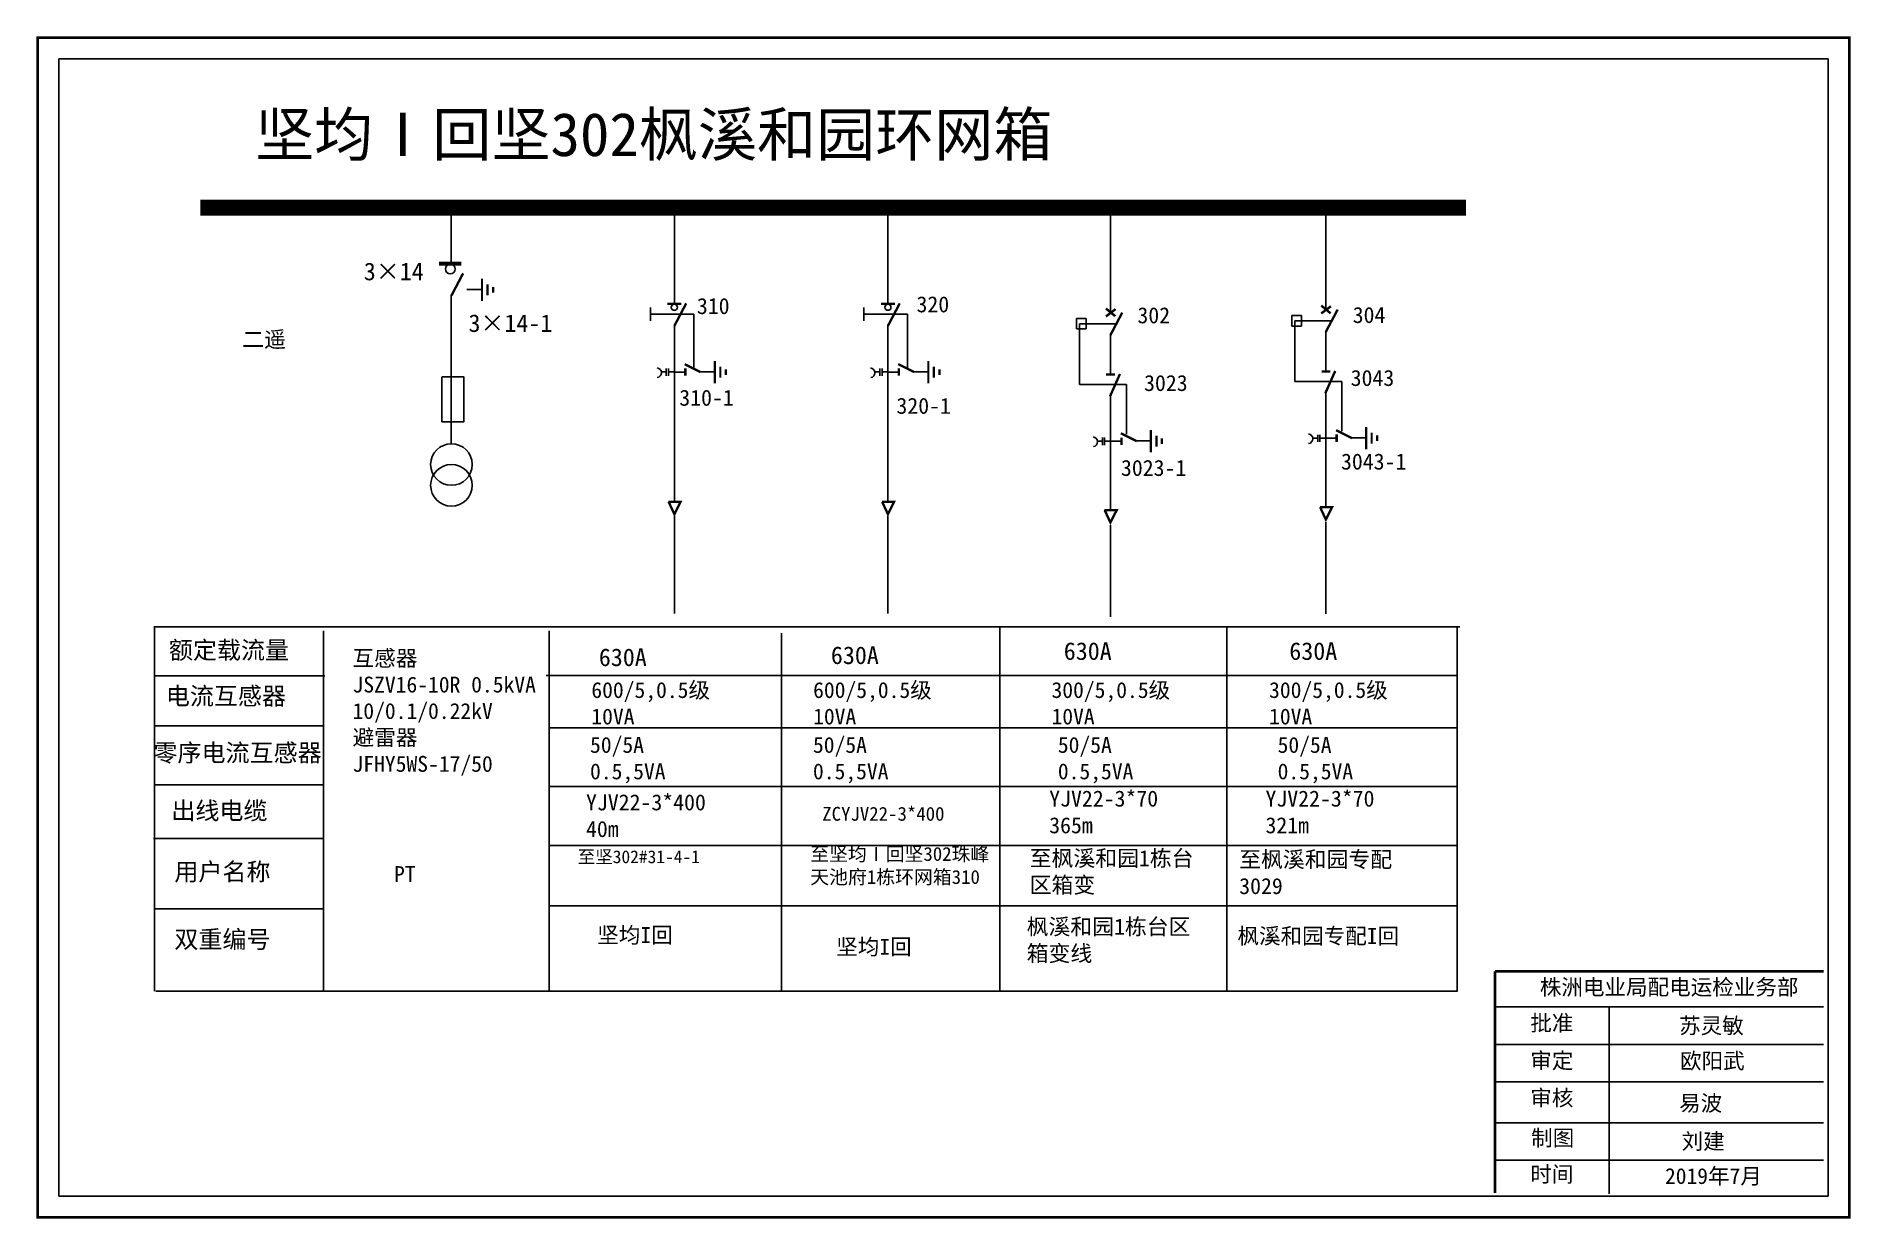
# Model space of a CAD drawing. Header units: millimetres. Extents: x 712 to 1128, y 2234 to 2317.
# Drawn here: x 860.2 to 985.9, y 2235.2 to 2317.1 of the extents above; entities that cross this region are included whole.
import ezdxf

# ---------------------------------------------------------------- set-up
doc = ezdxf.new("R2010")
doc.units = ezdxf.units.MM
doc.linetypes.add('ACAD_ISO02W100', pattern=[15, 12, -3])
doc.linetypes.add('CENTER', pattern=[50.8, 31.75, -6.35, 6.35, -6.35])
doc.layers.add('2', color=7, linetype='Continuous')
doc.styles.add('_txtstyle_1.50_0_0', font='simsun.ttc', dxfattribs={"height": 1.5})
doc.styles.add('hztxt_txtstyle_0.00_0_0', font='simkai.ttf')
doc.styles.add('hztxt_txtstyle_2.70_0_0', font='simkai.ttf', dxfattribs={"height": 2.7})
doc.styles.add('字体', font='simkai_0.ttf', dxfattribs={"height": 2.5})

msp = doc.modelspace()

# ---------------------------------------------------------------- texts
at = {"color": 0, "linetype": 'Continuous', "style": 'hztxt_txtstyle_2.70_0_0'}
for s, height, p in [('3×14', 1.22, (882.91, 2300.22)), ('310', 1.109, (905.98, 2297.88)), ('320', 1.109, (921.19, 2298)), ('3×14-1', 1.22, (890.16, 2296.64)), ('302', 1.109, (936.49, 2297.24)), ('304', 1.109, (951.4, 2297.26)), ('3023', 1.109, (936.95, 2292.55)), ('3043', 1.109, (951.26, 2292.9)), ('310-1', 1.109, (904.76, 2291.53)), ('320-1', 1.109, (919.8, 2290.97)), ('3023-1', 1.109, (935.35, 2286.67)), ('3043-1', 1.109, (950.59, 2287.11))]:
    msp.add_text(s, height=height, dxfattribs=at).set_placement(p)
at = {"color": 0, "linetype": 'Continuous', "attachment_point": 1}
for s, insert, char_height, width, style in [('{\\fSimSun|b0|i0|c134|p2;坚均Ⅰ回坚302枫溪和园环网箱}', (875.38, 2311.82), 3, 85.7498, '字体'), ('{\\fSimSun|b0|i0|c134|p2;二遥}', (874.49, 2296.68), 1.1094, 17.8852, 'hztxt_txtstyle_2.70_0_0'), ('{\\fSimSun|b0|i0|c134|p2;额定载流量}', (869.41, 2275.22), 1.2204, 19.6738, 'hztxt_txtstyle_2.70_0_0'), ('\\A1;{\\fSimSun|b0|i0|c134|p2;互感器\\PJSZV16-10R 0.5kVA\\P10/0.1/0.22kV\\P避雷器\\PJFHY5WS-17/50}', (882.13, 2274.6), 1.0983, 20.2524, 'hztxt_txtstyle_2.70_0_0'), ('{\\fSimSun|b0|i0|c134|p2;630A}', (899.19, 2274.72), 1.2204, 19.6738, 'hztxt_txtstyle_2.70_0_0'), ('{\\fSimSun|b0|i0|c134|p2;630A}', (915.26, 2274.86), 1.2204, 19.6738, 'hztxt_txtstyle_2.70_0_0'), ('{\\fSimSun|b0|i0|c134|p2;630A}', (931.39, 2275.15), 1.2204, 19.6738, 'hztxt_txtstyle_2.70_0_0'), ('{\\fSimSun|b0|i0|c134|p2;630A}', (947.01, 2275.15), 1.2204, 19.6738, 'hztxt_txtstyle_2.70_0_0'), ('{\\fSimSun|b0|i0|c134|p2;电流互感器}', (869.2, 2272.04), 1.2204, 19.6738, 'hztxt_txtstyle_2.70_0_0'), ('\\A1;{\\fSimSun|b0|i0|c134|p2;600/5,0.5级\\P10VA}', (898.67, 2272.39), 1.0983, 20.2524, 'hztxt_txtstyle_2.70_0_0'), ('\\A1;{\\fSimSun|b0|i0|c134|p2;600/5,0.5级\\P10VA}', (914.03, 2272.39), 1.0983, 20.2524, 'hztxt_txtstyle_2.70_0_0'), ('\\A1;{\\fSimSun|b0|i0|c134|p2;300/5,0.5级\\P10VA}', (930.54, 2272.39), 1.0983, 20.2524, 'hztxt_txtstyle_2.70_0_0'), ('\\A1;{\\fSimSun|b0|i0|c134|p2;300/5,0.5级\\P10VA}', (945.61, 2272.39), 1.0983, 20.2524, 'hztxt_txtstyle_2.70_0_0'), ('{\\fSimSun|b0|i0|c134|p2;零序电流互感器}', (868.34, 2268.11), 1.2204, 19.6738, 'hztxt_txtstyle_2.70_0_0'), ('{\\fSimSun|b0|i0|c134|p2;50/5A\\P0.5,5VA}', (898.58, 2268.59), 1.0983, 19.6738, 'hztxt_txtstyle_2.70_0_0'), ('{\\fSimSun|b0|i0|c134|p2;50/5A\\P0.5,5VA}', (914.02, 2268.59), 1.0983, 19.6738, 'hztxt_txtstyle_2.70_0_0'), ('{\\fSimSun|b0|i0|c134|p2;50/5A\\P0.5,5VA}', (930.98, 2268.59), 1.0983, 19.6738, 'hztxt_txtstyle_2.70_0_0'), ('{\\fSimSun|b0|i0|c134|p2;50/5A\\P0.5,5VA}', (946.2, 2268.59), 1.0983, 19.6738, 'hztxt_txtstyle_2.70_0_0'), ('{\\fSimSun|b0|i0|c134|p2;YJV22-3*400 \\P40m}', (898.3, 2264.62), 1.1094, 17.8852, 'hztxt_txtstyle_2.70_0_0'), ('{\\fSimSun|b0|i0|c134|p2;YJV22-3*70\\P365m}', (930.38, 2264.88), 1.1094, 17.8852, 'hztxt_txtstyle_2.70_0_0'), ('{\\fSimSun|b0|i0|c134|p2;YJV22-3*70\\P321m}', (945.36, 2264.88), 1.1094, 17.8852, 'hztxt_txtstyle_2.70_0_0'), ('{\\fSimSun|b0|i0|c134|p2;出线电缆}', (869.58, 2264.1), 1.2204, 19.6738, 'hztxt_txtstyle_2.70_0_0'), ('{\\fSimSun|b0|i0|c134|p2;至坚302#31-4-1}', (897.73, 2260.74), 0.8875, 12.381, 'hztxt_txtstyle_2.70_0_0'), ('{\\fSimSun|b0|i0|c134|p2;至枫溪和园1栋台区箱变}', (929.03, 2260.75), 1.1094, 11.6597, 'hztxt_txtstyle_2.70_0_0'), ('{\\fSimSun|b0|i0|c134|p2;至枫溪和园专配3029}', (943.54, 2260.67), 1.1094, 11.6597, 'hztxt_txtstyle_2.70_0_0'), ('{\\fSimSun|b0|i0|c134|p2;用户名称}', (869.79, 2259.87), 1.2204, 19.6738, 'hztxt_txtstyle_2.70_0_0'), ('{\\fSimSun|b0|i0|c134|p2;PT}', (885, 2259.65), 1.1026, 8.5785, 'hztxt_txtstyle_0.00_0_0'), ('{\\fSimSun|b0|i0|c134|p2;枫溪和园1栋台区箱变线}', (928.82, 2256.01), 1.1094, 11.6597, 'hztxt_txtstyle_2.70_0_0'), ('{\\fSimSun|b0|i0|c134|p2;双重编号}', (869.79, 2255.19), 1.2204, 19.6738, 'hztxt_txtstyle_2.70_0_0'), ('株洲电业局配电运检业务部', (964.36, 2251.82), 1.0944, 29.9201, '字体'), ('{\\fKaiTi_GB2312|b0|i0|c134|p49;批准}', (963.7, 2249.33), 1.0944, 8.5588, '字体'), ('{\\fSimSun|b0|i0|c134|p2;苏灵敏}', (974.01, 2249.15), 1.0944, 8.5588, '字体'), ('\\f\uffbfﾬￌﾣﾤ_GB2312|b0|i0|c134|p49;审定', (963.7, 2246.73), 1.0944, 8.5588, '字体'), ('{\\fSimSun|b0|i0|c134|p2;欧阳武}', (974.07, 2246.71), 1.0944, 8.5588, '字体'), ('\\f\uffbfﾬￌﾣﾤ_GB2312|b0|i0|c134|p49;审核', (963.7, 2244.15), 1.0944, 8.5588, '字体'), ('易波', (974.01, 2243.78), 1.094, 8.5588, '字体'), ('\\f\uffbfﾬￌﾣﾤ_GB2312|b0|i0|c134|p49;制图', (963.76, 2241.37), 1.0944, 8.5588, '字体'), ('{\\fSimSun|b0|i0|c134|p2;刘建}', (974.18, 2241.14), 1.0944, 8.5588, '字体'), ('\\f\uffbfﾬￌﾣﾤ_GB2312|b0|i0|c134|p49;时间', (963.7, 2238.86), 1.0944, 8.5588, '字体'), ('{\\fSimSun|b0|i0|c134|p2;2019年7月}', (973.03, 2238.73), 1.0944, 16.0081, '字体')]:
    msp.add_mtext(s, dxfattribs=dict(at, insert=insert, char_height=char_height, width=width, style=style))
at = {"color": 7, "linetype": 'Continuous', "lineweight": 0, "ltscale": 0.760054, "char_height": 0.9577, "attachment_point": 1, "style": '_txtstyle_1.50_0_0'}
for s, insert, width in [('{\\fSimSun|b0|i0|c134|p2;ZCYJV22-3*400}', (914.66, 2263.75), 11.3538), ('{\\fSimSun|b0|i0|c134|p2;至\\C0;坚均Ⅰ回坚302珠峰天池府1栋环网箱310}', (913.83, 2260.97), 13.1189)]:
    msp.add_mtext(s, dxfattribs=dict(at, insert=insert, width=width))
at = {"color": 7, "linetype": 'Continuous', "char_height": 1.0944, "width": 10.9358, "attachment_point": 1, "style": '字体'}
for s, insert in [('{\\fSimSun|b0|i0|c134|p2;坚均I回}', (899.08, 2255.42)), ('{\\fSimSun|b0|i0|c134|p2;坚均I回}', (915.63, 2254.61)), ('{\\fSimSun|b0|i0|c134|p2;枫溪和园专配I回}', (943.42, 2255.36))]:
    msp.add_mtext(s, dxfattribs=dict(at, insert=insert))

# ---------------------------------------------------------------- blocks, each defined once
blk = doc.blocks.new('JD')
for points in [[(-2, 0.2), (-2, -0.2), (2, 0.2), (2, -0.2)], [(1, -1.2), (1, -0.8), (-1, -1.2), (-1, -0.8)], [(-0.5, -1.8), (-0.5, -2.2), (0.5, -1.8), (0.5, -2.2)]]:
    blk.add_trace(points)

# ---------------------------------------------------------------- linework, layer by layer
at = {"color": 0}
for p, q in [((888.95, 2305.04), (888.95, 2301.42)), ((904.42, 2305.33), (904.42, 2298.6)), ((919.21, 2305.33), (919.21, 2298.6)), ((934.62, 2305.02), (934.62, 2297.96)), ((949.53, 2305.22), (949.53, 2298.17)), ((888.97, 2299.18), (888.97, 2288.92)), ((890.05, 2299.59), (891.08, 2299.59)), ((932.28, 2297.58), (932.93, 2297.58)), ((932.28, 2297.58), (932.28, 2296.85)), ((932.93, 2297.58), (932.93, 2296.85)), ((947.19, 2297.79), (947.85, 2297.79)), ((947.19, 2297.79), (947.19, 2297.05)), ((947.85, 2297.79), (947.85, 2297.05)), ((904.42, 2297.1), (904.42, 2284.89)), ((919.21, 2297.1), (919.21, 2284.89)), ((932.28, 2296.85), (932.93, 2296.85)), ((934.62, 2296.46), (934.62, 2293.74)), ((947.19, 2297.05), (947.85, 2297.05)), ((949.53, 2296.67), (949.53, 2293.95)), ((904.42, 2293.86), (905.18, 2293.86)), ((906.17, 2293.88), (907.21, 2293.88)), ((919.21, 2293.86), (919.97, 2293.86)), ((920.96, 2293.88), (921.99, 2293.88)), ((934.62, 2292.38), (934.62, 2284.34)), ((949.53, 2292.58), (949.53, 2284.55)), ((934.62, 2289.08), (935.38, 2289.08)), ((936.37, 2289.1), (937.41, 2289.1)), ((949.53, 2289.28), (950.29, 2289.28)), ((951.29, 2289.31), (952.32, 2289.31)), ((880.22, 2272.83), (868.44, 2272.83)), ((880.17, 2269.37), (868.4, 2269.37)), ((880.17, 2265.28), (868.4, 2265.28)), ((880.13, 2261.55), (868.35, 2261.55)), ((880.17, 2256.7), (868.4, 2256.7))]:
    msp.add_line(p, q, dxfattribs=at)
at = {"color": 0, "linetype": 'ACAD_ISO02W100'}
for p, q in [((934.95, 2297.2), (932.49, 2297.2)), ((932.49, 2297.2), (932.49, 2293)), ((949.86, 2297.4), (947.4, 2297.4)), ((947.4, 2297.4), (947.4, 2293.21)), ((932.49, 2293), (935.74, 2293)), ((935.74, 2293), (935.74, 2289.55)), ((947.4, 2293.21), (950.65, 2293.21)), ((950.65, 2293.21), (950.65, 2289.76))]:
    msp.add_line(p, q, dxfattribs=at)
at = {"color": 0, "linetype": 'CENTER'}
for p, q in [((904.42, 2283.9), (904.42, 2277.15)), ((919.21, 2283.9), (919.21, 2277.15)), ((949.54, 2283.47), (949.54, 2277.13)), ((934.62, 2283.26), (934.62, 2276.92))]:
    msp.add_line(p, q, dxfattribs=at)
at = {"color": 0, "linetype": 'Continuous'}
for p, q in [((868.37, 2276.22), (958.81, 2276.22)), ((868.42, 2250.98), (868.42, 2276.22)), ((880.11, 2275.95), (880.11, 2250.99)), ((895.74, 2275.95), (895.74, 2250.99)), ((926.96, 2276.17), (926.96, 2250.99)), ((942.69, 2276.17), (942.69, 2250.99)), ((958.64, 2276.15), (958.64, 2250.97)), ((911.85, 2275.78), (911.85, 2251)), ((895.55, 2272.85), (958.64, 2272.85)), ((895.74, 2269.22), (958.64, 2269.22)), ((895.74, 2265.17), (958.64, 2265.17)), ((895.74, 2261.07), (958.64, 2261.07)), ((895.74, 2256.9), (958.64, 2256.9)), ((958.64, 2250.98), (868.5, 2250.98)), ((961.26, 2249.9), (984.01, 2249.9)), ((969.16, 2249.9), (969.16, 2236.96)), ((961.26, 2247.3), (984.01, 2247.3)), ((961.26, 2244.71), (984.01, 2244.71)), ((961.26, 2241.88), (984.01, 2241.88)), ((961.26, 2239.29), (984.01, 2239.29))]:
    msp.add_line(p, q, dxfattribs=at)
at = {"color": 0, "linetype": 'Continuous', "const_width": 0.182}
msp.add_lwpolyline([(860.32, 2317.02), (985.8, 2317.02), (985.8, 2235.32), (860.32, 2235.32)], close=True, dxfattribs=at)
at = {"color": 0, "linetype": 'Continuous'}
msp.add_lwpolyline([(861.79, 2315.55), (984.32, 2315.55), (984.32, 2236.8), (861.79, 2236.8)], close=True, dxfattribs=at)
at = {"color": 0}
for points, const_width in [([(871.58, 2305.24), (959.25, 2305.24)], 1.1), ([(888.12, 2301.37), (889.67, 2301.37)], 0.261), ([(888.97, 2299.14), (889.79, 2300.7)], 0.165), ([(903.93, 2298.58), (904.9, 2298.58)], 0.165), ([(904.42, 2297.06), (905.24, 2298.62)], 0.165), ([(918.72, 2298.58), (919.69, 2298.58)], 0.165), ([(919.21, 2297.06), (920.03, 2298.62)], 0.165), ([(949.22, 2298.47), (949.87, 2297.93)], 0.165), ([(949.22, 2297.92), (949.89, 2298.42)], 0.165), ([(934.31, 2297.71), (934.98, 2298.22)], 0.165), ([(934.31, 2298.26), (934.96, 2297.73)], 0.165), ([(934.62, 2296.42), (935.44, 2297.98)], 0.165), ([(949.53, 2296.63), (950.36, 2298.19)], 0.165), ([(905.14, 2294.41), (906.23, 2293.86)], 0.165), ([(905.18, 2294.11), (905.18, 2293.61)], 0.165), ([(919.92, 2294.41), (921.02, 2293.86)], 0.165), ([(919.97, 2294.11), (919.97, 2293.61)], 0.165), ([(934.32, 2293.69), (934.93, 2293.69)], 0.165), ([(934.59, 2292.17), (935.28, 2293.73)], 0.165), ([(949.24, 2293.9), (949.85, 2293.9)], 0.165), ([(949.5, 2292.38), (950.19, 2293.94)], 0.165), ([(935.34, 2289.62), (936.44, 2289.08)], 0.165), ([(950.25, 2289.83), (951.35, 2289.28)], 0.165), ([(950.29, 2289.54), (950.29, 2289.03)], 0.165), ([(935.38, 2289.33), (935.38, 2288.82)], 0.165), ([(904.01, 2284.87), (904.85, 2284.87), (904.42, 2284.02), (904.02, 2284.88)], 0.165), ([(918.8, 2284.87), (919.64, 2284.87), (919.21, 2284.02), (918.81, 2284.88)], 0.165), ([(949.13, 2284.5), (949.97, 2284.5), (949.54, 2283.65), (949.14, 2284.51)], 0.165), ([(934.21, 2284.29), (935.05, 2284.29), (934.62, 2283.44), (934.22, 2284.3)], 0.165)]:
    msp.add_lwpolyline(points, dxfattribs=dict(at, const_width=const_width))
for points in [[(902.76, 2298.33), (902.76, 2297.41)], [(917.54, 2298.33), (917.54, 2297.41)], [(888.32, 2293.5), (888.32, 2290.42), (889.84, 2290.42), (889.84, 2293.53), (888.32, 2293.53)], [(903.86, 2293.87), (903.52, 2293.87)], [(903.86, 2294.1), (903.86, 2293.6)], [(904.02, 2294.1), (904.02, 2293.6)], [(904.42, 2293.87), (904.02, 2293.87)], [(918.65, 2293.87), (918.3, 2293.87)], [(918.65, 2294.1), (918.65, 2293.6)], [(918.81, 2294.1), (918.81, 2293.6)], [(919.2, 2293.87), (918.81, 2293.87)], [(934.07, 2289.08), (933.72, 2289.08)], [(934.07, 2289.32), (934.07, 2288.81)], [(934.22, 2289.32), (934.22, 2288.81)], [(934.62, 2289.08), (934.22, 2289.08)], [(948.98, 2289.29), (948.63, 2289.29)], [(948.98, 2289.52), (948.98, 2289.02)], [(949.13, 2289.52), (949.13, 2289.02)], [(949.53, 2289.29), (949.13, 2289.29)]]:
    msp.add_lwpolyline(points, dxfattribs=at)
at = {"color": 0, "linetype": 'ACAD_ISO02W100'}
for points in [[(905.77, 2294.12), (905.77, 2297.87), (902.76, 2297.87)], [(920.56, 2294.12), (920.56, 2297.87), (917.54, 2297.87)]]:
    msp.add_lwpolyline(points, dxfattribs=at)
at = {"color": 0}
for points in [[(903.22, 2294.15, -0.877934), (903.23, 2293.48)], [(918.01, 2294.15, -0.877934), (918.02, 2293.48)], [(933.42, 2289.37, -0.877934), (933.44, 2288.7)], [(948.34, 2289.58, -0.877934), (948.35, 2288.91)]]:
    msp.add_lwpolyline(points, format="xyb", dxfattribs=at)
at = {"color": 0, "linetype": 'Continuous', "const_width": 0.182}
for points in [[(961.26, 2252.37), (961.25, 2237)], [(961.26, 2252.37), (984.01, 2252.37)]]:
    msp.add_lwpolyline(points, dxfattribs=at)
at = {"color": 0}
for centre, radius in [((888.9, 2301), 0.335), ((904.42, 2298.35), 0.211), ((919.21, 2298.35), 0.211)]:
    msp.add_circle(centre, radius, dxfattribs=at)
at = {"layer": '2', "color": 0}
for centre in [(888.98, 2287.46), (888.98, 2286.02)]:
    msp.add_circle(centre, 1.44, dxfattribs=at)

# ---------------------------------------------------------------- block references
at = {"color": 0, "xscale": 0.3844120780054254, "yscale": 0.3844120780054254, "zscale": 0.3844120780054647, "rotation": 90}
for p in [(891.1, 2299.56), (907.22, 2293.85), (922.01, 2293.85), (937.42, 2289.07), (952.33, 2289.28)]:
    msp.add_blockref('JD', p, dxfattribs=at)

msp.set_redraw_order([(e.dxf.handle, doc.entitydb.next_handle()) for e in msp.query("TEXT MTEXT ATTDEF DIMENSION ARC_DIMENSION")])  # texts and dimensions are drawn at this point

doc.saveas('drawing.dxf')
